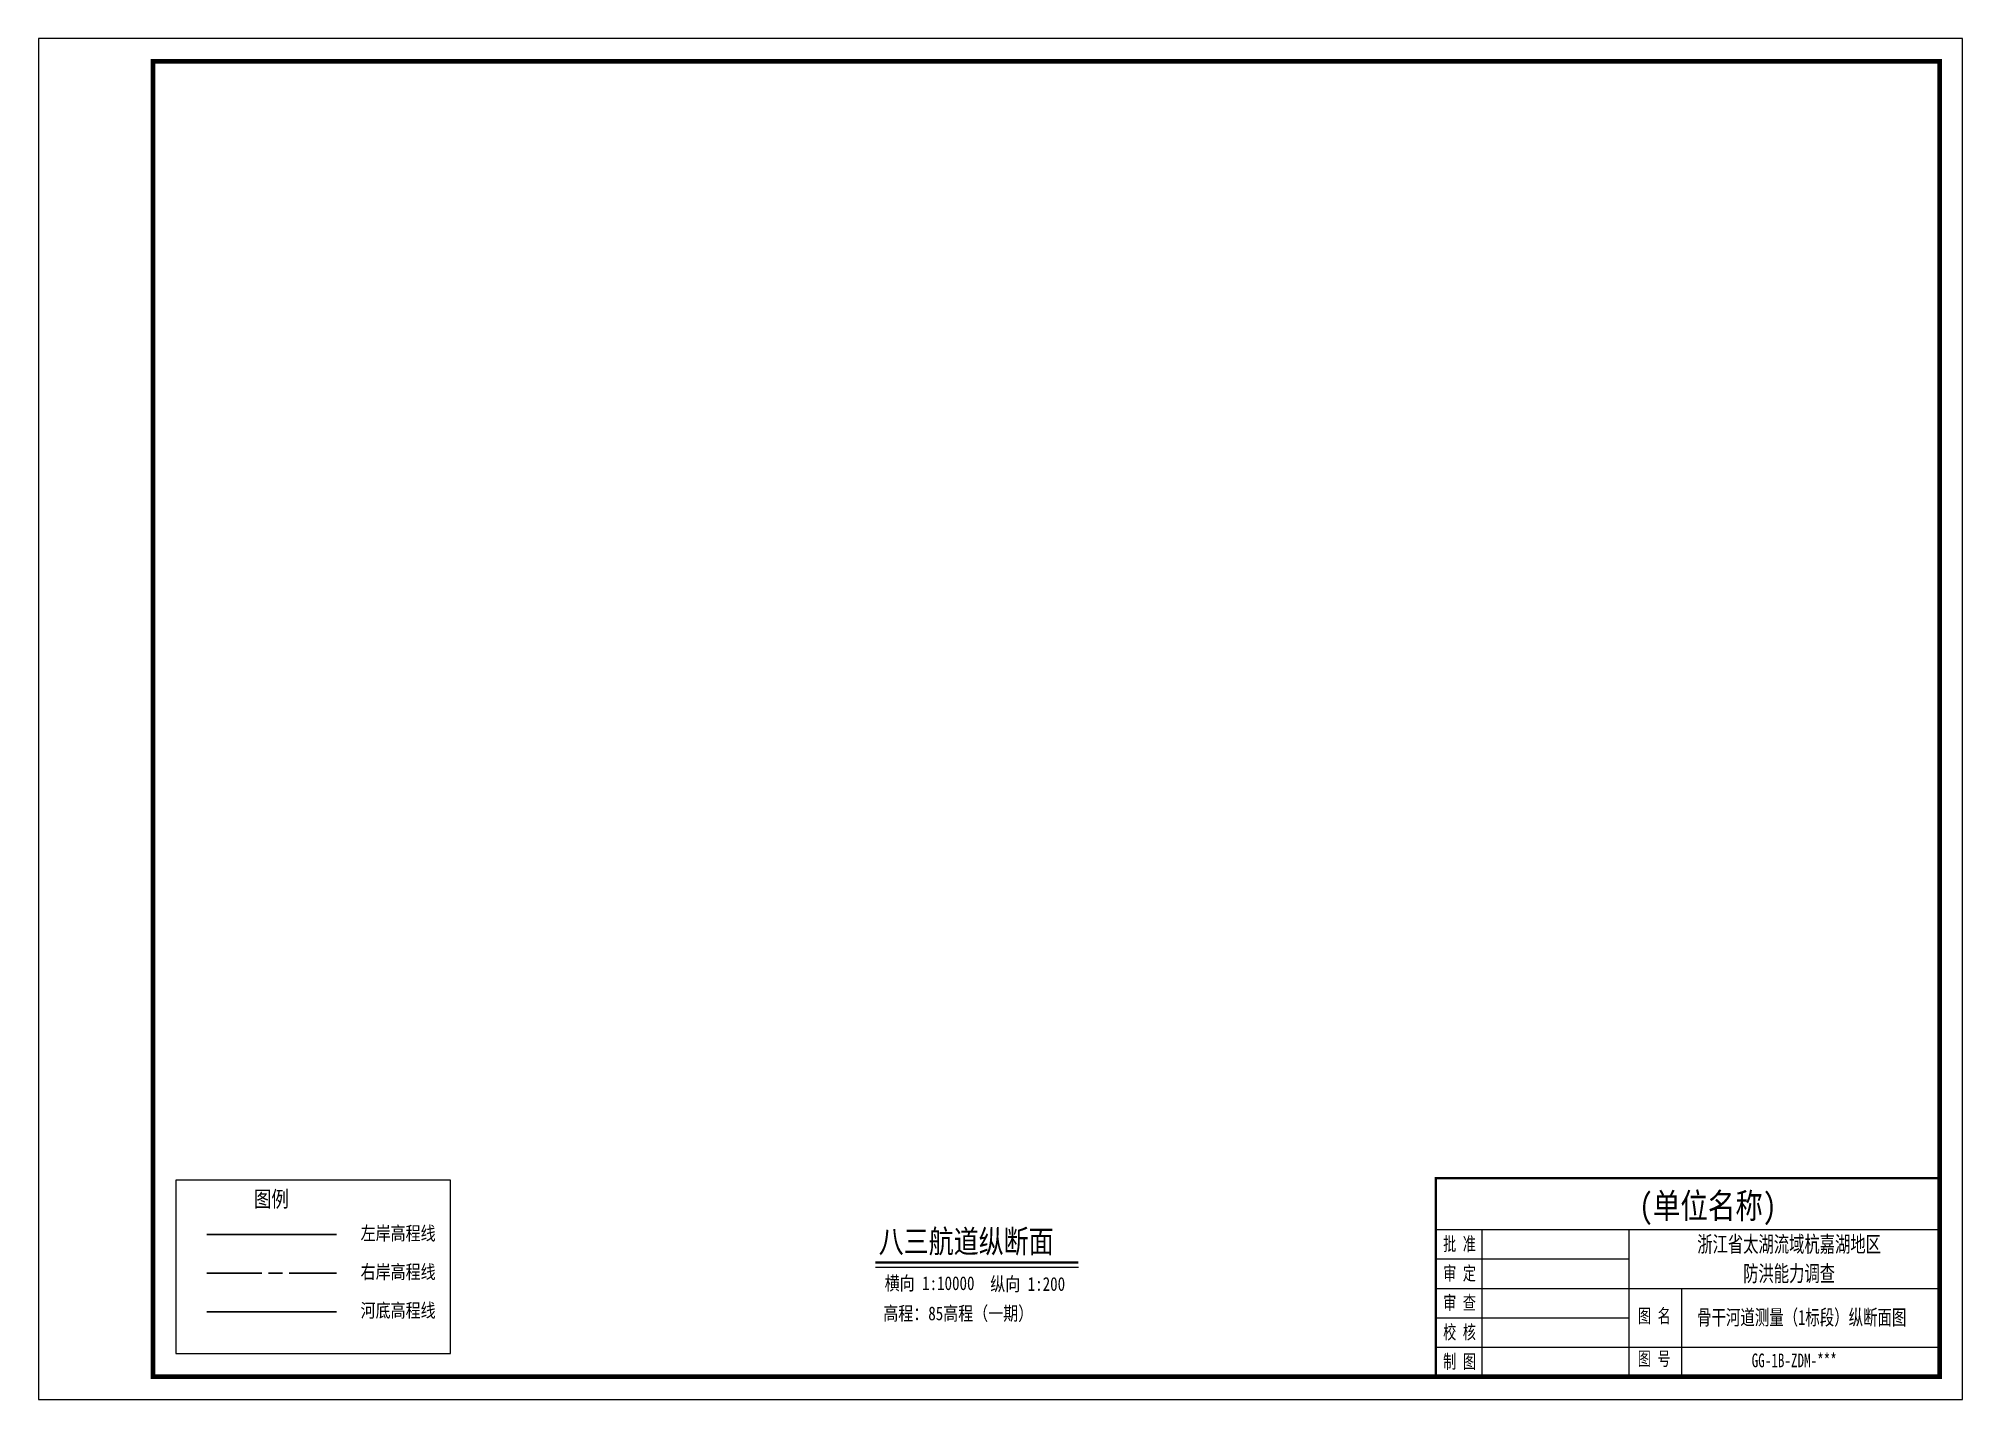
# Model space of a CAD drawing. Extents: x 529382 to 534703, y 3419585 to 3423811.
# Drawn here: x 532727.3 to 533147.3, y 3419855.9 to 3420152.9 of the extents above; entities that cross this region are included whole.
import ezdxf
from ezdxf.enums import TextEntityAlignment as Align

# ---------------------------------------------------------------- set-up
doc = ezdxf.new("R2010")
doc.units = 0
doc.header["$LTSCALE"] = 0.5
doc.linetypes.add('ACAD_ISO08W100', pattern=[36, 24, -3, 6, -3])
doc.layers.get('0').update_dxf_attribs({"linetype": 'CONTINUOUS'})
for name, color, linetype, lineweight in [('00右岸断面线', 5, 'ACAD_ISO08W100', 30), ('00河底高程', 2, 'CONTINUOUS', 30), ('xxxx', 6, 'CONTINUOUS', 30)]:
    doc.layers.add(name, color=color, linetype=linetype, lineweight=lineweight)
for name, color, linetype in [('tab', 9, 'CONTINUOUS'), ('TEXT', 7, 'CONTINUOUS'), ('zdm1', 2, 'CONTINUOUS'), ('图框', 7, 'CONTINUOUS')]:
    doc.layers.add(name, color=color, linetype=linetype)
doc.styles.add('HZ', font='fangsong_GB2312.ttf', dxfattribs={"width": 0.8})
doc.styles.add('tk2', font='fangsong_GB2312.ttf', dxfattribs={"width": 0.8})

msp = doc.modelspace()

# ---------------------------------------------------------------- texts
at = {"layer": '图框', "color": 0, "style": 'HZ', "width": 0.8}
msp.add_text('八三航道纵断面', height=5, dxfattribs=at).set_placement((532929.83, 3419890.51), align=Align.MIDDLE)
for s, p in [('横向 1:10000', (532912.03, 3419879.8)), ('纵向 1:200', (532935.08, 3419879.63)), ('高程：85高程（一期）', (532911.73, 3419873.21))]:
    msp.add_text(s, height=3, dxfattribs=at).set_placement(p)

# ---------------------------------------------------------------- blocks, each defined once
blk = doc.blocks.new('A$C0B9647FD')
at = {"lineweight": 100, "const_width": 0.5}
blk.add_lwpolyline([(0, 43.28), (-110, 43.28), (-110, 0), (0, 0), (0, 43.28)], dxfattribs=at)
at = {"layer": 'TEXT', "color": 0}
for p, q in [((-110, 32.08, 0), (0, 32.08, 0)), ((-99.92, 32.08, 0), (-99.92, 6.42, 0)), ((-67.83, 32.08, 0), (-67.83, 6.42, 0)), ((-110, 25.67, 0), (-67.83, 25.67, 0)), ((-110, 19.25, 0), (-67.83, 19.25, 0)), ((-67.83, 19.25, 0), (0, 19.25, 0)), ((-56.35, 19.25, 0), (-56.35, 0, 0)), ((-110, 12.83, 0), (-67.83, 12.83, 0)), ((-110, 6.42, 0), (0, 6.42, 0)), ((-99.92, 6.42, 0), (-99.92, 0, 0)), ((-67.83, 6.42, 0), (-67.83, 0, 0))]:
    blk.add_line(p, q, dxfattribs=at)
at = {"layer": 'TEXT', "color": 7, "ltscale": 8, "style": 'tk2'}
for tag, p, height, width in [('浙江省水利水电技术咨询中心', (-89.53, 34.51, 0), 5.5, 0.8), ('批准', (-108.38, 27.45, 0), 3, 0.7), ('审定', (-108.38, 21.04, 0), 3, 0.7), ('审 查', (-108.38, 14.62, 0), 3, 0.7), ('图名', (-65.84, 11.75, 0), 3, 0.7), ('校 核', (-108.38, 8.2, 0), 3, 0.7), ('制 图', (-108.38, 1.79, 0), 3, 0.7), ('图号', (-65.89, 2.42, 0), 3, 0.7)]:
    blk.add_attdef(tag, p, '', height=height, dxfattribs=dict(at, width=width))
at = {"layer": 'TEXT', "color": 0, "style": 'tk2', "width": 0.7}
for tag, height, p in [('浙江省太湖流域杭嘉湖地区', 3.5, (-32.86, 28.9, -206.67)), ('防洪能力调查', 3.5, (-32.86, 22.5, -206.67)), ('骨干河道测量（*标段）水系图', 3.3, (-30.1, 12.93, -206.67)), ('HJH-01', 3, (-31.74, 3.53, -206.67))]:
    blk.add_attdef(tag, text='', height=height, dxfattribs=at).set_placement(p, align=Align.MIDDLE_CENTER)
blk = doc.blocks.new('A$C72737839')
at = {"linetype": 'Continuous'}
blk.add_lwpolyline([(59.94, 0), (59.94, 37.85), (0, 37.85)], dxfattribs=at)
at = {"linetype": 'Continuous', "flags": 128}
for points in [[(0, 37.85), (0, 0)], [(0, 0), (59.94, 0)]]:
    blk.add_lwpolyline(points, dxfattribs=at)
at = {"layer": '00右岸断面线', "color": 5, "lineweight": 30}
blk.add_line((6.73, 17.55), (35.02, 17.55), dxfattribs=at)
at = {"layer": '00河底高程', "color": 2, "lineweight": 30}
blk.add_line((6.73, 9.13), (35.02, 9.13), dxfattribs=at)
at = {"layer": 'xxxx', "color": 6, "lineweight": 30}
blk.add_line((6.73, 25.97), (35.02, 25.97), dxfattribs=at)
at = {"layer": 'tab', "color": 0, "style": 'HZ', "width": 0.8}
blk.add_text('图例', height=3.5, dxfattribs=at).set_placement((20.83, 33.8), align=Align.MIDDLE)
at = {"layer": 'zdm1', "linetype": 'Continuous', "style": 'HZ', "width": 0.8}
for s, p in [('左岸高程线', (48.5, 26.33)), ('右岸高程线', (48.5, 17.91)), ('河底高程线', (48.5, 9.49))]:
    blk.add_text(s, height=3, dxfattribs=at).set_placement(p, align=Align.MIDDLE)

# ---------------------------------------------------------------- linework, layer by layer
at = {"layer": '图框', "flags": 128}
msp.add_lwpolyline([(532727.32, 3419855.92), (533147.32, 3419855.92), (533147.32, 3420152.92), (532727.32, 3420152.92)], close=True, dxfattribs=at)
at = {"layer": '图框', "const_width": 1, "flags": 128}
msp.add_lwpolyline([(532752.32, 3419860.92), (533142.32, 3419860.92), (533142.32, 3420147.92), (532752.32, 3420147.92)], close=True, dxfattribs=at)
at = {"layer": '图框', "color": 0, "const_width": 0.5, "flags": 128}
msp.add_lwpolyline([(532910, 3419885.81), (532954.34, 3419885.81)], dxfattribs=at)
at = {"layer": '图框', "color": 0, "flags": 128}
msp.add_lwpolyline([(532910, 3419884.81), (532954.34, 3419884.81)], dxfattribs=at)

# ---------------------------------------------------------------- block references
at = {"layer": '图框', "linetype": 'Continuous'}
msp.add_blockref('A$C72737839', (532757.32, 3419865.92), dxfattribs=at)
msp.add_blockref('A$C0B9647FD', (533142.32, 3419860.92), dxfattribs=at).add_auto_attribs({'图号': '图 号', '图名': '图 名', '批准': '批 准', '校 核': '校 核', '审 查': '审 查', '审定': '审 定', '制 图': '制 图', '浙江省水利水电技术咨询中心': '        (单位名称)', 'HJH-01': 'GG-1B-ZDM-***', '骨干河道测量（*标段）水系图': '骨干河道测量（1标段）纵断面图', '浙江省太湖流域杭嘉湖地区': '浙江省太湖流域杭嘉湖地区', '防洪能力调查': '防洪能力调查'})

msp.set_redraw_order([(e.dxf.handle, doc.entitydb.next_handle()) for e in msp.query("TEXT MTEXT ATTDEF DIMENSION ARC_DIMENSION")])  # texts and dimensions are drawn at this point

doc.saveas('drawing.dxf')
